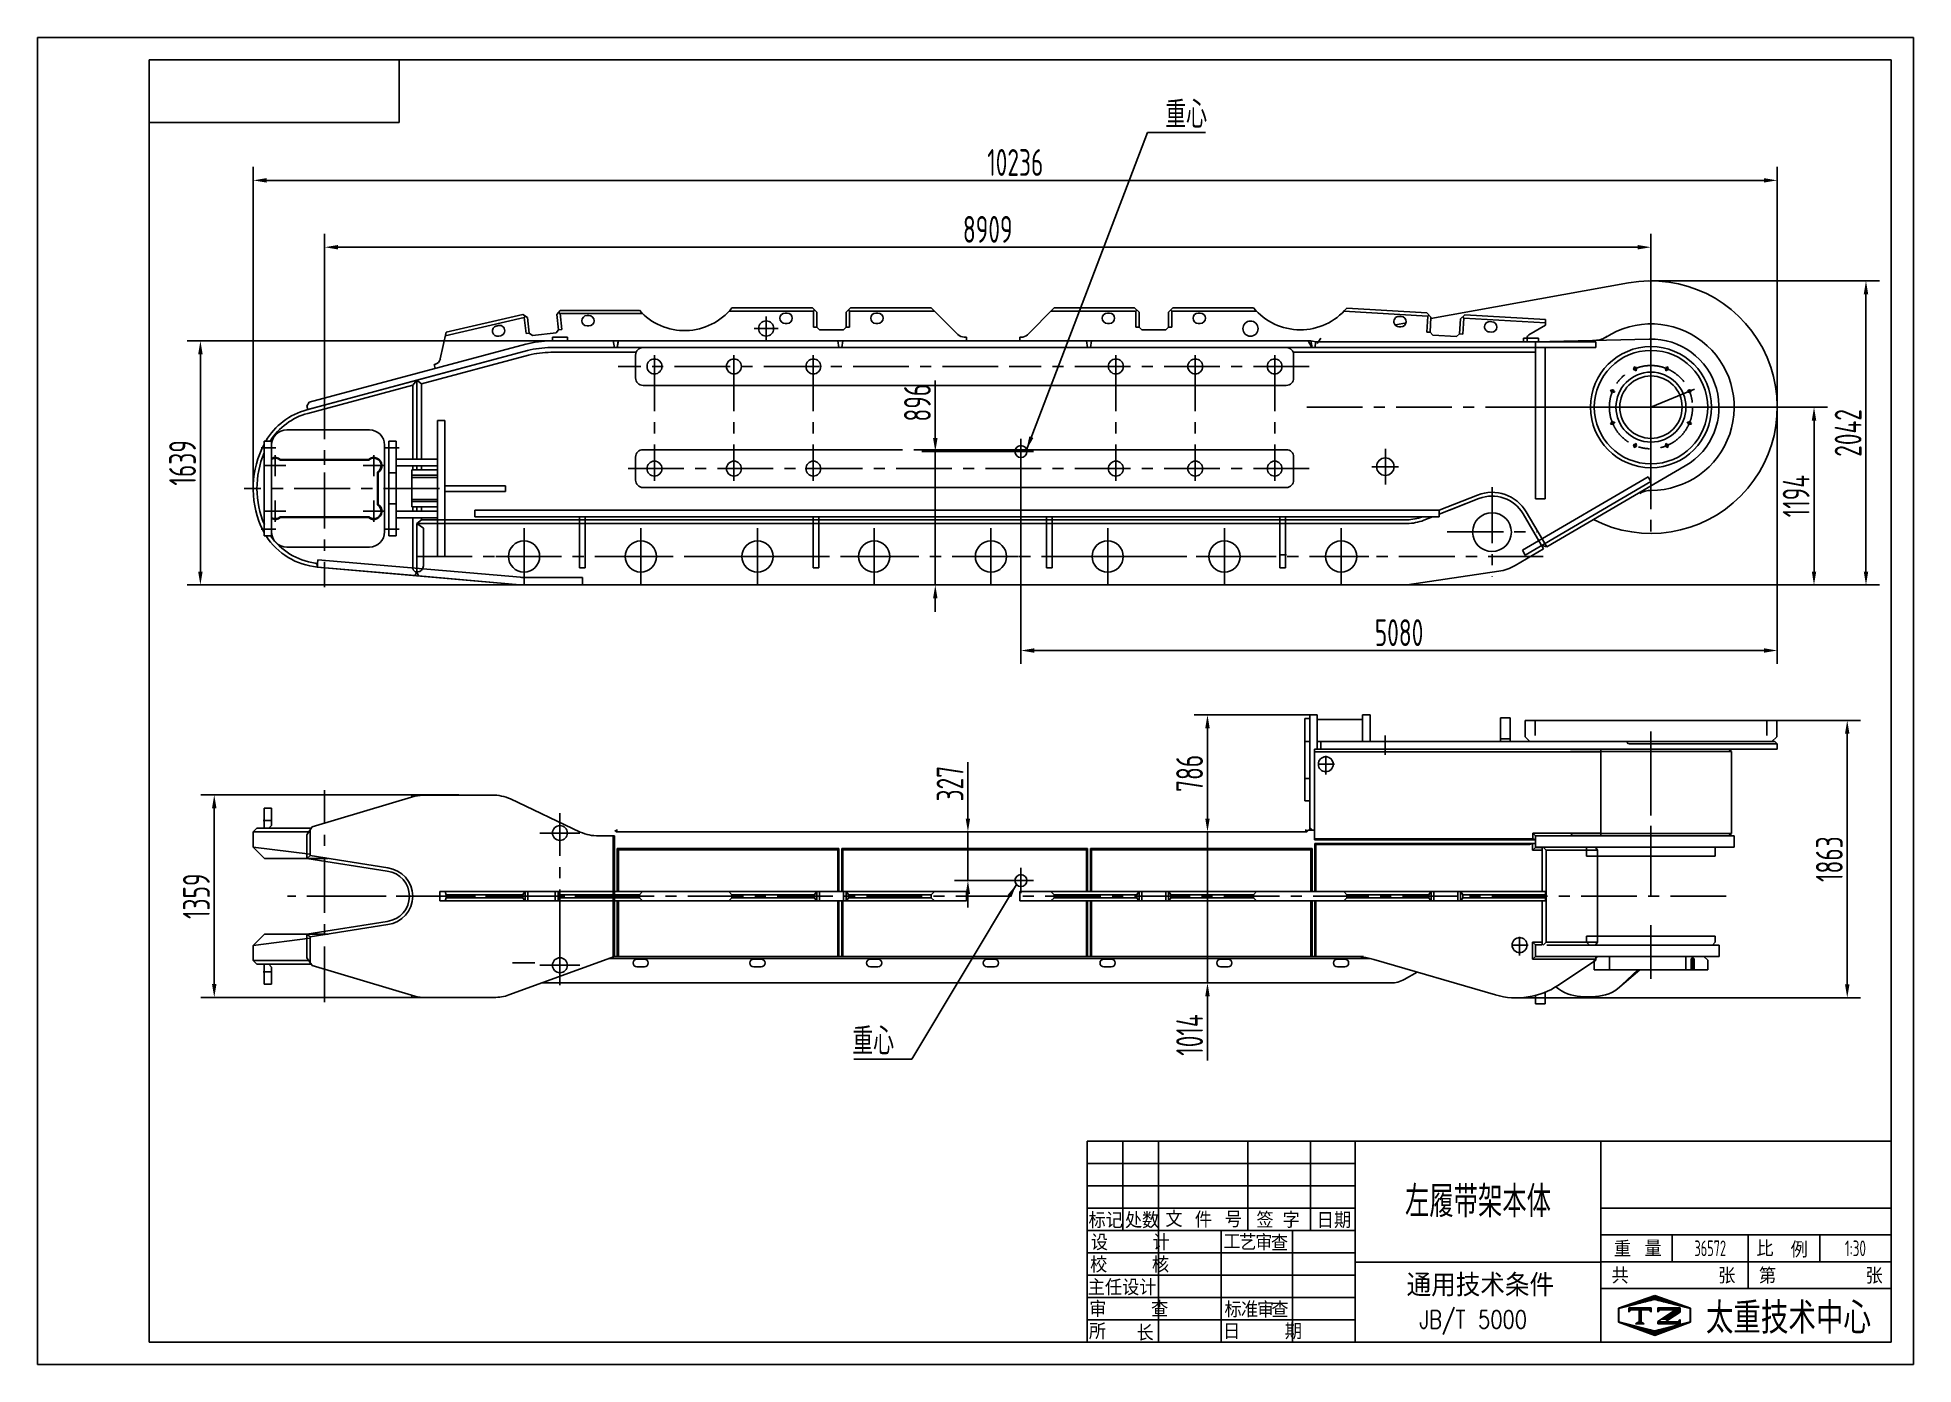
# Model space of a CAD drawing. Header units: millimetres. Extents: x 0 to 12600, y 0 to 8910.
import ezdxf
from ezdxf.enums import TextEntityAlignment as Align

# ---------------------------------------------------------------- set-up
doc = ezdxf.new("R2010")
doc.units = ezdxf.units.MM
doc.header["$LTSCALE"] = 300
doc.linetypes.add('G', pattern=[2, 1.25, -0.25, 0.25, -0.25])
for name, color, linetype in [('01', 7, 'Continuous'), ('02', 1, 'Continuous'), ('05', 4, 'G'), ('08', 1, 'Continuous'), ('11', 3, 'Continuous'), ('THICK', 7, 'Continuous')]:
    doc.layers.add(name, color=color, linetype=linetype)
doc.styles.add('HZLIB', font='TXT', dxfattribs={"width": 0.8, "bigfont": 'hztxt.shx'})
doc.styles.get("Standard").update_dxf_attribs({"font": 'isocp', "width": 0.707, "bigfont": 'intecad.shx'})
doc.dimstyles.new('INTE', dxfattribs={"dimscale": 30, "dimtxt": 6, "dimasz": 3, "dimexe": 3, "dimexo": 0, "dimgap": 1, "dimtad": 1, "dimdec": 0, "dimdsep": 46, "dimtxsty": 'Standard', "dimcen": 0, "dimclrd": 1, "dimclre": 1, "dimclrt": 3, "dimaunit": 1, "dimadec": 0, "dimazin": 0, "dimtfac": 1, "dimtdec": 0, "dimtmove": 0, "dimatfit": 0, "dimfxl": 0, "dimarcsym": 0})

msp = doc.modelspace()

# ---------------------------------------------------------------- texts
at = {"layer": '01', "color": 3, "char_height": 180}
for insert, attachment_point in [((7575, 8302.5), 7), ((5752.8, 2080.3), 9)]:
    msp.add_mtext('重心', dxfattribs=dict(at, insert=insert, attachment_point=attachment_point))
at = {"layer": '11'}
for s, height, width, p, p2 in [('左履带架本体', 210, 0.698187, (9184.9, 989), (10165.1, 989)), ('36572', 105, 0.593088, (11128.8, 727.5), (11341.2, 727.5)), ('1:30', 105, 0.655288, (12139.4, 727.5), (12280.6, 727.5))]:
    msp.add_text(s, height=height, dxfattribs=dict(at, width=width)).set_placement(p, p2, align=Align.FIT)

# ---------------------------------------------------------------- blocks, each defined once
blk = doc.blocks.new('*D195')
at = {"layer": '08', "color": 1, "lineweight": -2}
for p, q in [((1449, 5882), (1449, 8041)), ((1539, 7951), (11595, 7951)), ((11685, 6428), (11685, 8041))]:
    blk.add_line(p, q, dxfattribs=at)
at = {"layer": '08', "color": 1}
for points in [[(1539, 7966), (1539, 7936), (1449, 7951)], [(11595, 7966), (11595, 7936), (11685, 7951)]]:
    blk.add_solid(points, dxfattribs=at)
at = {"layer": 'Defpoints', "color": 0}
for p in [(11685, 7951), (11685, 6428), (1449, 5882)]:
    blk.add_point(p, dxfattribs=at)
at = {"layer": '08', "color": 3, "insert": (6567, 8071), "char_height": 180, "attachment_point": 5}
blk.add_mtext('10236', dxfattribs=at)
blk = doc.blocks.new('*D196')
at = {"layer": '08', "color": 1, "lineweight": -2}
for p, q in [((1928, 6589), (1928, 7592)), ((10837, 7321), (10837, 7592)), ((10747, 7502), (2018, 7502))]:
    blk.add_line(p, q, dxfattribs=at)
at = {"layer": '08', "color": 1}
for points in [[(2018, 7517), (2018, 7487), (1928, 7502)], [(10747, 7517), (10747, 7487), (10837, 7502)]]:
    blk.add_solid(points, dxfattribs=at)
at = {"layer": 'Defpoints', "color": 0}
for p in [(1928, 7502), (10837, 7321), (1928, 6589)]:
    blk.add_point(p, dxfattribs=at)
at = {"layer": '08', "color": 3, "insert": (6382, 7622), "char_height": 180, "attachment_point": 5}
blk.add_mtext('8909', dxfattribs=at)
blk = doc.blocks.new('*D197')
at = {"layer": '08', "color": 1, "lineweight": -2}
for p, q in [((11208, 4325), (12245, 4325)), ((12155, 4235), (12155, 2552)), ((9933, 2462), (12245, 2462))]:
    blk.add_line(p, q, dxfattribs=at)
at = {"layer": '08', "color": 1}
for points in [[(12140, 4235), (12170, 4235), (12155, 4325)], [(12140, 2552), (12170, 2552), (12155, 2462)]]:
    blk.add_solid(points, dxfattribs=at)
at = {"layer": 'Defpoints', "color": 0}
for p in [(11208, 4325), (9933, 2462), (12155, 2462)]:
    blk.add_point(p, dxfattribs=at)
at = {"layer": '08', "color": 3, "insert": (12035, 3393), "char_height": 180, "attachment_point": 5, "rotation": 90}
blk.add_mtext('1863', dxfattribs=at)
blk = doc.blocks.new('*D198')
at = {"layer": '08', "color": 1, "lineweight": -2}
for p, q in [((7858, 3666), (7858, 3756)), ((7596, 3576), (7948, 3576)), ((7858, 3576), (7858, 2562)), ((7757, 2562), (7948, 2562)), ((7858, 2472), (7858, 2042))]:
    blk.add_line(p, q, dxfattribs=at)
at = {"layer": '08', "color": 1}
for points in [[(7843, 3666), (7873, 3666), (7858, 3576)], [(7843, 2472), (7873, 2472), (7858, 2562)]]:
    blk.add_solid(points, dxfattribs=at)
at = {"layer": 'Defpoints', "color": 0}
for p in [(7596, 3576), (7757, 2562), (7858, 2562)]:
    blk.add_point(p, dxfattribs=at)
at = {"layer": '08', "color": 3, "insert": (7738, 2212), "char_height": 180, "attachment_point": 5, "rotation": 90}
blk.add_mtext('1014', dxfattribs=at)
blk = doc.blocks.new('*D199')
at = {"layer": '08', "color": 1, "lineweight": -2}
for p, q in [((8595, 4362), (7768, 4362)), ((7858, 3666), (7858, 4272)), ((8078, 3576), (7768, 3576))]:
    blk.add_line(p, q, dxfattribs=at)
at = {"layer": '08', "color": 1}
for points in [[(7843, 4272), (7873, 4272), (7858, 4362)], [(7843, 3666), (7873, 3666), (7858, 3576)]]:
    blk.add_solid(points, dxfattribs=at)
at = {"layer": 'Defpoints', "color": 0}
for p in [(7858, 4362), (8595, 4362), (8078, 3576)]:
    blk.add_point(p, dxfattribs=at)
at = {"layer": '08', "color": 3, "insert": (7738, 3969), "char_height": 180, "attachment_point": 5, "rotation": 90}
blk.add_mtext('786', dxfattribs=at)
blk = doc.blocks.new('*D200')
at = {"layer": '08', "color": 1, "lineweight": -2}
for p, q in [((2829, 3824), (1097, 3824)), ((1187, 2555), (1187, 3734)), ((2836, 2465), (1097, 2465))]:
    blk.add_line(p, q, dxfattribs=at)
at = {"layer": '08', "color": 1}
for points in [[(1172, 3734), (1202, 3734), (1187, 3824)], [(1172, 2555), (1202, 2555), (1187, 2465)]]:
    blk.add_solid(points, dxfattribs=at)
at = {"layer": 'Defpoints', "color": 0}
for p in [(1187, 3824), (2829, 3824), (2836, 2465)]:
    blk.add_point(p, dxfattribs=at)
at = {"layer": '08', "color": 3, "insert": (1067, 3144), "char_height": 180, "attachment_point": 5, "rotation": 90}
blk.add_mtext('1359', dxfattribs=at)
blk = doc.blocks.new('*D201')
at = {"layer": '08', "color": 1, "lineweight": -2}
for p, q in [((11685, 6428), (11685, 4704)), ((6605, 6045), (6605, 4704)), ((6695, 4794), (11595, 4794))]:
    blk.add_line(p, q, dxfattribs=at)
at = {"layer": '08', "color": 1}
for points in [[(6695, 4809), (6695, 4779), (6605, 4794)], [(11595, 4809), (11595, 4779), (11685, 4794)]]:
    blk.add_solid(points, dxfattribs=at)
at = {"layer": 'Defpoints', "color": 0}
for p in [(11685, 6428), (6605, 6045), (11685, 4794)]:
    blk.add_point(p, dxfattribs=at)
at = {"layer": '08', "color": 3, "insert": (9145, 4914), "char_height": 180, "attachment_point": 5}
blk.add_mtext('5080', dxfattribs=at)
blk = doc.blocks.new('*D202')
at = {"layer": '08', "color": 1, "lineweight": -2}
for p, q in [((6030, 6220), (6030, 6606)), ((6520, 6130), (5940, 6130)), ((6030, 5234), (6030, 6130)), ((6235, 5234), (5940, 5234)), ((6030, 5144), (6030, 5054))]:
    blk.add_line(p, q, dxfattribs=at)
at = {"layer": '08', "color": 1}
for points in [[(6015, 6220), (6045, 6220), (6030, 6130)], [(6015, 5144), (6045, 5144), (6030, 5234)]]:
    blk.add_solid(points, dxfattribs=at)
at = {"layer": 'Defpoints', "color": 0}
for p in [(6520, 6130), (6030, 5234), (6235, 5234)]:
    blk.add_point(p, dxfattribs=at)
at = {"layer": '08', "color": 3, "insert": (5910, 6458), "char_height": 180, "attachment_point": 5, "rotation": 90}
blk.add_mtext('896', dxfattribs=at)
blk = doc.blocks.new('*D203')
at = {"layer": '08', "color": 1, "lineweight": -2}
for p, q in [((6249, 3666), (6249, 4045)), ((6520, 3576), (6159, 3576)), ((6249, 3249), (6249, 3576)), ((6520, 3249), (6159, 3249)), ((6249, 3159), (6249, 3069))]:
    blk.add_line(p, q, dxfattribs=at)
at = {"layer": '08', "color": 1}
for points in [[(6234, 3666), (6264, 3666), (6249, 3576)], [(6234, 3159), (6264, 3159), (6249, 3249)]]:
    blk.add_solid(points, dxfattribs=at)
at = {"layer": 'Defpoints', "color": 0}
for p in [(6249, 3576), (6520, 3576), (6520, 3249)]:
    blk.add_point(p, dxfattribs=at)
at = {"layer": '08', "color": 3, "insert": (6129, 3900), "char_height": 180, "attachment_point": 5, "rotation": 90}
blk.add_mtext('327', dxfattribs=at)
blk = doc.blocks.new('*D204')
at = {"layer": '08', "color": 1, "lineweight": -2}
for p, q in [((3682, 6873), (1004, 6873)), ((1094, 5324), (1094, 6783)), ((3570, 5234), (1004, 5234))]:
    blk.add_line(p, q, dxfattribs=at)
at = {"layer": '08', "color": 1}
for points in [[(1079, 6783), (1109, 6783), (1094, 6873)], [(1079, 5324), (1109, 5324), (1094, 5234)]]:
    blk.add_solid(points, dxfattribs=at)
at = {"layer": 'Defpoints', "color": 0}
for p in [(1094, 6873), (3682, 6873), (3570, 5234)]:
    blk.add_point(p, dxfattribs=at)
at = {"layer": '08', "color": 3, "insert": (974, 6054), "char_height": 180, "attachment_point": 5, "rotation": 90}
blk.add_mtext('1639', dxfattribs=at)
blk = doc.blocks.new('*D205')
at = {"layer": '08', "color": 1, "lineweight": -2}
for p, q in [((11730, 6428), (12022, 6428)), ((11932, 6338), (11932, 5324)), ((9089, 5234), (12022, 5234))]:
    blk.add_line(p, q, dxfattribs=at)
at = {"layer": '08', "color": 1}
for points in [[(11917, 6338), (11947, 6338), (11932, 6428)], [(11917, 5324), (11947, 5324), (11932, 5234)]]:
    blk.add_solid(points, dxfattribs=at)
at = {"layer": 'Defpoints', "color": 0}
for p in [(11730, 6428), (9089, 5234), (11932, 5234)]:
    blk.add_point(p, dxfattribs=at)
at = {"layer": '08', "color": 3, "insert": (11812, 5831), "char_height": 180, "attachment_point": 5, "rotation": 90}
blk.add_mtext('1194', dxfattribs=at)
blk = doc.blocks.new('*D206')
at = {"layer": '08', "color": 1, "lineweight": -2}
for p, q in [((10837, 7276), (12371, 7276)), ((12281, 5324), (12281, 7186)), ((9868, 5234), (12371, 5234))]:
    blk.add_line(p, q, dxfattribs=at)
at = {"layer": '08', "color": 1}
for points in [[(12266, 7186), (12296, 7186), (12281, 7276)], [(12266, 5324), (12296, 5324), (12281, 5234)]]:
    blk.add_solid(points, dxfattribs=at)
at = {"layer": 'Defpoints', "color": 0}
for p in [(10837, 7276), (12281, 7276), (9868, 5234)]:
    blk.add_point(p, dxfattribs=at)
at = {"layer": '08', "color": 3, "insert": (12161, 6255), "char_height": 180, "attachment_point": 5, "rotation": 90}
blk.add_mtext('2042', dxfattribs=at)
blk = doc.blocks.new('*X211')
at = {"color": 0}
for p, q in [((127.06, 4.8), (132.06, 4.8)), ((127.06, 4.5), (132.06, 4.5)), ((131.84, 5.1), (132.06, 5.1))]:
    blk.add_line(p, q, dxfattribs=at)
blk = doc.blocks.new('*X210')
at = {"color": 0}
for p, q in [((127.06, 7.8), (132.06, 7.8)), ((127.06, 7.5), (132.06, 7.5)), ((127.06, 7.2), (127.32, 7.2)), ((127.84, 5.4), (129.64, 5.4)), ((128.3, 5.7), (130.1, 5.7)), ((128.77, 6), (130.57, 6)), ((129.23, 6.3), (131.04, 6.3)), ((129.7, 6.6), (131.51, 6.6)), ((130.16, 6.9), (131.98, 6.9)), ((130.62, 7.2), (132.06, 7.2))]:
    blk.add_line(p, q, dxfattribs=at)
blk = doc.blocks.new('*X207')
at = {"color": 0}
for p, q in [((119.8, 8.4), (120.72, 8.4)), ((120.66, 8.7), (121.92, 8.7)), ((121.52, 9), (123.12, 9)), ((122.38, 9.3), (124.32, 9.3)), ((123.24, 9.6), (125.52, 9.6)), ((124.1, 9.9), (128.52, 9.9)), ((124.97, 10.2), (127.67, 10.2)), ((125.83, 10.5), (126.82, 10.5)), ((127.02, 9.6), (129.37, 9.6)), ((128.22, 9.3), (130.22, 9.3)), ((129.42, 9), (131.07, 9)), ((130.62, 8.7), (131.92, 8.7)), ((131.82, 8.4), (132.77, 8.4)), ((118.22, 7.8), (118.32, 7.8)), ((118.22, 7.5), (118.27, 7.5)), ((118.22, 7.2), (118.27, 7.2)), ((118.22, 6.9), (118.27, 6.9)), ((118.22, 6.6), (118.27, 6.6)), ((118.22, 6.3), (118.27, 6.3)), ((118.22, 6), (118.27, 6)), ((118.22, 5.7), (118.27, 5.7)), ((118.22, 5.4), (118.27, 5.4)), ((118.22, 5.1), (118.27, 5.1)), ((118.22, 4.8), (118.27, 4.8)), ((118.79, 4.5), (119.42, 4.5)), ((118.94, 8.1), (119.52, 8.1)), ((119.61, 4.2), (120.62, 4.2)), ((131.92, 4.2), (132.95, 4.2)), ((133.02, 8.1), (133.62, 8.1)), ((133.12, 4.5), (133.76, 4.5)), ((134.22, 7.8), (134.32, 7.8)), ((134.27, 7.5), (134.32, 7.5)), ((134.27, 7.2), (134.32, 7.2)), ((134.27, 6.9), (134.32, 6.9)), ((134.27, 6.6), (134.32, 6.6)), ((134.27, 6.3), (134.32, 6.3)), ((134.27, 6), (134.32, 6)), ((134.27, 5.7), (134.32, 5.7)), ((134.27, 5.4), (134.32, 5.4)), ((134.27, 5.1), (134.32, 5.1)), ((134.27, 4.8), (134.32, 4.8)), ((120.43, 3.9), (121.82, 3.9)), ((121.26, 3.6), (123.02, 3.6)), ((122.08, 3.3), (124.22, 3.3)), ((122.91, 3), (125.42, 3)), ((123.73, 2.7), (128.89, 2.7)), ((124.55, 2.4), (128.07, 2.4)), ((125.38, 2.1), (127.26, 2.1)), ((126.2, 1.8), (126.45, 1.8)), ((127.12, 3), (129.7, 3)), ((128.32, 3.3), (130.51, 3.3)), ((129.52, 3.6), (131.32, 3.6)), ((130.72, 3.9), (132.14, 3.9))]:
    blk.add_line(p, q, dxfattribs=at)
blk = doc.blocks.new('*X208')
at = {"color": 0}
for p, q in [((120.53, 7.8), (125.53, 7.8)), ((120.53, 7.5), (125.53, 7.5)), ((120.53, 7.2), (120.79, 7.2)), ((125.27, 7.2), (125.53, 7.2))]:
    blk.add_line(p, q, dxfattribs=at)
blk = doc.blocks.new('*X209')
at = {"color": 0}
for p, q in [((122.34, 4.5), (123.72, 4.5)), ((122.82, 4.8), (123.24, 4.8))]:
    blk.add_line(p, q, dxfattribs=at)
blk = doc.blocks.new('*U212', base_point=(226.71, 64.63))
at = {"layer": 'THICK'}
for p, q in [((46.71, 109.63), (226.71, 109.63)), ((46.71, 109.63), (46.71, 64.63)), ((54.7, 109.6), (54.7, 109.63)), ((54.71, 89.63), (54.71, 109.63)), ((62.71, 64.63), (62.71, 109.63)), ((82.71, 89.63), (82.71, 109.63)), ((96.71, 89.63), (96.71, 109.63)), ((106.71, 64.63), (106.71, 109.63)), ((161.71, 64.63), (161.71, 109.63)), ((226.71, 64.63), (226.71, 109.63)), ((46.71, 94.63), (106.71, 94.63)), ((161.71, 94.63), (226.71, 94.63)), ((46.71, 89.63), (106.71, 89.63)), ((76.71, 64.63), (76.71, 89.63)), ((92.71, 64.63), (92.71, 89.63)), ((161.71, 88.63), (226.71, 88.63)), ((177.71, 82.63), (177.71, 88.63)), ((194.71, 76.63), (194.71, 88.63)), ((210.71, 82.63), (210.71, 88.63)), ((106.71, 82.56), (161.71, 82.56)), ((161.71, 82.63), (226.71, 82.63)), ((161.71, 76.63), (226.71, 76.63)), ((46.71, 64.63), (226.71, 64.63))]:
    blk.add_line(p, q, dxfattribs=at)
at = {"layer": 'THICK', "color": 3}
for p, q in [((46.71, 104.63), (106.71, 104.63)), ((46.71, 99.63), (106.71, 99.63)), ((46.71, 84.63), (106.71, 84.63)), ((46.71, 79.63), (106.71, 79.63)), ((46.71, 74.63), (106.71, 74.63)), ((165.67, 72.23), (173.77, 75.05)), ((165.67, 69.09), (165.67, 72.23)), ((165.72, 72.17), (173.72, 74.17)), ((165.72, 69.17), (165.72, 72.17)), ((167.98, 72.33), (172.98, 72.33)), ((167.98, 71.33), (167.98, 72.33)), ((168.48, 71.83), (167.98, 71.33)), ((172.48, 71.83), (168.48, 71.83)), ((170.26, 71.83), (170.26, 69.09)), ((170.48, 71.83), (170.48, 69.09)), ((170.73, 71.83), (170.73, 69.09)), ((172.98, 71.33), (172.48, 71.83)), ((172.98, 72.33), (172.98, 71.33)), ((173.72, 74.17), (181.72, 72.17)), ((173.77, 75.05), (181.77, 72.23)), ((174.51, 72.33), (179.51, 72.33)), ((174.51, 72.33), (174.51, 71.33)), ((178.45, 71.83), (174.51, 69.28)), ((174.51, 71.33), (175.01, 71.83)), ((175.01, 71.83), (178.45, 71.83)), ((179.51, 72.33), (179.51, 71.33)), ((181.72, 72.17), (181.72, 69.17)), ((181.77, 72.23), (181.77, 69.09)), ((46.71, 69.63), (106.71, 69.63)), ((173.77, 66.14), (165.67, 69.09)), ((173.72, 67.17), (165.72, 69.17)), ((170.48, 69.32), (169.51, 68.71)), ((169.51, 68.71), (170.48, 68.71)), ((170.48, 69.32), (171.45, 68.71)), ((171.45, 68.71), (170.48, 68.71)), ((181.72, 69.17), (173.72, 67.17)), ((181.77, 69.09), (173.77, 66.14)), ((174.51, 69.28), (174.51, 68.71)), ((174.51, 68.71), (179.51, 68.71)), ((176.95, 69.7), (176.18, 69.21)), ((179.01, 69.21), (176.18, 69.21)), ((179.51, 71.33), (176.95, 69.7)), ((179.51, 69.71), (179.01, 69.21)), ((179.51, 68.71), (179.51, 69.71))]:
    blk.add_line(p, q, dxfattribs=at)
for name in ['*X207', '*X208', '*X210', '*X209', '*X211']:
    blk.add_blockref(name, (47.45, 64.38), dxfattribs=at)
for s, height, p in [('标记', 3.5, (50.86, 92.06)), ('处数', 3.5, (59.02, 92.06)), ('文', 3.5, (66.15, 92.32)), ('件', 3.5, (72.73, 92.19)), ('号', 3.5, (79.44, 92.19)), ('日期', 3.5, (101.96, 92.04)), ('工', 3.5, (79.13, 87.12)), ('艺', 3.5, (82.67, 87.12)), ('审', 3.5, (86.29, 87.12)), ('查', 3.5, (89.77, 86.98)), ('通用技术条件', 5, (134.74, 77.62)), ('共          张', 3.5, (177.98, 79.64)), ('第          张', 3.5, (210.97, 79.64)), ('标', 3.5, (79.38, 72.08)), ('准', 3.5, (83.05, 72.08)), ('审', 3.5, (86.67, 72.08)), ('查', 3.5, (89.87, 72.08)), ('所', 3.5, (49.01, 67.16)), ('长', 3.5, (59.69, 66.83))]:
    blk.add_text(s, height=height, dxfattribs=at).set_placement(p, align=Align.MIDDLE)
for s, p in [('签 字', (84.6, 90.19)), ('设     计', (47.52, 85.19)), ('校     核', (47.35, 80.21)), ('重', (164.64, 83.71)), ('量', (171.48, 83.84)), ('比', (196.54, 83.8)), ('例', (204.2, 83.57)), ('主任设计', (46.84, 75.12)), ('审     查', (47.17, 70.26)), ('日     期', (77.11, 65.28))]:
    blk.add_text(s, height=3.5, dxfattribs=at).set_placement(p)
at = {"layer": 'THICK', "color": 3, "style": 'HZLIB', "width": 0.8}
blk.add_text('JB/T 5000', height=4, dxfattribs=at).set_placement((121.08, 67.68))
at = {"layer": 'THICK', "color": 3, "width": 0.8}
blk.add_text('太重技术中心', height=7, dxfattribs=at).set_placement((185.23, 66.52))
blk = doc.blocks.new('*U213', base_point=(251.96, 168.31))
at = {"layer": '01'}
for p, q in [((251.96, 168.31), (251.96, 182.31)), ((195.96, 168.31), (251.96, 168.31))]:
    blk.add_line(p, q, dxfattribs=at)
blk = doc.blocks.new('*U214')
at = {"layer": '01'}
for points in [[(415, 292), (25, 292)], [(25, 292), (25, 5)], [(415, 5), (415, 292)], [(25, 5), (415, 5)]]:
    blk.add_lwpolyline(points, dxfattribs=at)
at = {"layer": '02'}
for points in [[(420, 297), (0, 297)], [(0, 297), (0, 0)], [(420, 0), (420, 297)], [(0, 0), (420, 0)]]:
    blk.add_lwpolyline(points, dxfattribs=at)

# ---------------------------------------------------------------- dimensions: what is measured, and where the dimension line sits
at = {"layer": '08'}
for base, p1, p2, picture, middle in [((11684.8, 7951.3), (1448.8, 5882.2), (11684.8, 6428.2), '*D195', (6566.8, 8071.3)), ((1927.6, 7502.1), (10836.8, 7321.2), (1927.6, 6588.8), '*D196', (6382.2, 7622.1)), ((11684.8, 4793.8), (6604.8, 6045.2), (11684.8, 6428.2), '*D201', (9144.8, 4913.8))]:
    dim = msp.add_linear_dim(base=base, p1=p1, p2=p2, dimstyle='INTE', dxfattribs=at)
    dim.commit()
    dim.dimension.update_dxf_attribs({"geometry": picture, "text_midpoint": middle})
for base, p1, p2, picture, middle in [((12281.5, 7276.2), (9867.8, 5234.2), (10836.8, 7276.2), '*D206', (12161.4, 6255.2)), ((1093.6, 6873.2), (3570.3, 5234.2), (3681.7, 6873.2), '*D204', (973.6, 6053.7)), ((11931.6, 5234.2), (11729.8, 6428.2), (9089.4, 5234.2), '*D205', (11811.6, 5831.2)), ((7858.5, 4361.6), (8078.3, 3575.9), (8594.8, 4361.6), '*D199', (7738.5, 3968.7)), ((12155.3, 2461.6), (11207.5, 4325), (9933.4, 2461.6), '*D197', (12035.3, 3393.3)), ((1186.8, 3823.6), (2836, 2464.6), (2829.5, 3823.6), '*D200', (1066.8, 3144.1))]:
    dim = msp.add_linear_dim(base=base, p1=p1, p2=p2, angle=90, dimstyle='INTE', dxfattribs=at)
    dim.commit()
    dim.dimension.update_dxf_attribs({"geometry": picture, "text_midpoint": middle})
for base, p1, p2, picture, middle in [((6030.1, 5234.2), (6519.8, 6130.2), (6234.8, 5234.2), '*D202', (6030.1, 6458.1)), ((6248.6, 3575.9), (6519.8, 3249.1), (6519.8, 3575.9), '*D203', (6248.6, 3900.4)), ((7858.5, 2561.6), (7596.4, 3575.9), (7757, 2561.6), '*D198', (7858.5, 2211.6))]:
    dim = msp.add_linear_dim(base=base, p1=p1, p2=p2, angle=90, dimstyle='INTE', dxfattribs=at)
    dim.commit()
    dim.dimension.update_dxf_attribs({"geometry": picture, "text_midpoint": middle, "dimtype": 160})

# ---------------------------------------------------------------- linework, layer by layer
for p, q in [((9358.9, 7024.4), (10686.9, 7262.9)), ((1814.8, 6412.2), (3291.1, 6807.5)), ((1824.4, 6461.4), (3279.4, 6850.9)), ((2546.8, 6608.7), (3290.2, 6807.5)), ((2546.8, 6608.2), (3289.9, 6807.4)), ((10061.8, 6828.2), (3447.8, 6828.2)), ((8864.8, 6828.2), (3447.8, 6828.2)), ((3866.9, 6873.2), (3448.8, 6873.2)), ((3874.8, 6828.2), (3448.8, 6828.2)), ((3866.9, 6873.2), (3874.8, 6828.2)), ((3900.8, 6873.2), (3892.8, 6828.2)), ((3893.8, 6828.2), (3901.8, 6873.2)), ((5382.8, 6828.2), (3893.8, 6828.2)), ((8533.8, 6873.2), (3900.8, 6873.2)), ((5374.9, 6873.2), (3901.8, 6873.2)), ((5382.8, 6828.2), (5374.9, 6873.2)), ((5401.8, 6828.2), (5409.8, 6873.2)), ((7052.8, 6828.2), (5401.8, 6828.2)), ((7044.9, 6873.2), (5409.8, 6873.2)), ((7052.8, 6828.2), (7044.9, 6873.2)), ((7071.8, 6828.2), (7079.8, 6873.2)), ((8560.8, 6828.2), (7071.8, 6828.2)), ((8552.9, 6873.2), (7079.8, 6873.2)), ((8533.8, 6873.2), (8559.8, 6828.2)), ((8560.8, 6828.2), (8552.9, 6873.2)), ((8579.8, 6828.2), (10465.8, 6828.2)), ((8579.9, 6828.2), (8586.5, 6866.2)), ((8586.5, 6866.2), (10465.8, 6866.2)), ((10061.8, 5812.2), (10061.8, 6828.2)), ((10125.8, 6828.2), (10061.8, 6828.2)), ((10125.8, 5812.2), (10125.8, 6828.2)), ((10465.8, 6828.2), (10465.8, 6866.2)), ((2578.8, 6583.7), (3298.2, 6776.5)), ((4020.2, 6796.2), (3447.8, 6796.2)), ((10061.8, 6796.2), (8433.5, 6796.2)), ((2546.8, 6608.2), (1808.9, 6410.5)), ((2521.8, 6575.6), (1815.4, 6386.4)), ((2546.8, 6608.2), (2521.8, 6575.6)), ((2521.8, 6575.6), (2521.8, 6079.7)), ((2578.8, 6583.7), (2546.8, 6608.2)), ((4066.8, 6574.2), (8386.8, 6574.2)), ((1824.4, 6461.4), (1808.9, 6434.4)), ((1808.9, 6434.4), (1814.8, 6412.2)), ((2686.6, 5425.2), (2686.6, 6338.2)), ((2736.6, 6338.2), (2686.6, 6338.2)), ((2736.6, 5425.2), (2736.6, 6338.2)), ((1522.1, 6199.7), (1522.1, 5564.7)), ((1572.1, 6199.7), (1522.1, 6199.7)), ((1572.1, 6199.7), (1572.1, 5564.7)), ((2359.8, 6199.7), (2359.8, 5564.7)), ((2359.8, 6199.7), (2409.8, 6199.7)), ((2409.8, 6199.7), (2409.8, 5564.7)), ((1572.1, 5991.9), (1572.1, 5772.5)), ((1572.1, 5991.9), (1572.1, 5772.5)), ((2283.1, 5991.9), (2283.1, 5772.5)), ((2288.1, 5989.1), (2288.1, 5775.3)), ((2521.8, 6034.7), (2521.8, 6006.2)), ((10137.4, 5489.8), (11067.5, 6033.7)), ((4066.8, 5888.5), (8386.8, 5888.5)), ((10125.8, 5812.2), (10061.8, 5812.2)), ((2521.8, 5758.2), (2521.8, 5729.7)), ((2521.8, 5684.7), (2521.8, 5346.2)), ((2578.8, 5672.2), (2546.8, 5647.2)), ((9198.8, 5672.2), (2578.8, 5672.2)), ((9414.3, 5736.2), (2937.3, 5736.2)), ((2937.3, 5736.2), (2937.3, 5691.2)), ((9414.3, 5691.2), (2937.3, 5691.2)), ((9414.3, 5736.2), (9414.3, 5691.2)), ((1522.1, 5564.7), (1572.1, 5564.7)), ((2409.8, 5564.7), (2359.8, 5564.7)), ((9198.8, 5647.2), (2546.8, 5647.2)), ((2736.6, 5425.2), (2686.6, 5425.2)), ((10137.4, 5489.8), (10103.2, 5498.8)), ((10137.4, 5489.8), (10103.2, 5498.8)), ((1882.2, 5404), (1877.8, 5354.2)), ((1877.8, 5354.2), (3240, 5235.6)), ((1881.3, 5359.9), (1880.9, 5354.5)), ((2536.8, 5297.1), (1880.9, 5354.5)), ((1882.2, 5404), (3244.4, 5285.4)), ((2546.8, 5321.2), (2536.8, 5297.1)), ((3659.8, 5284.2), (3270.8, 5284.2)), ((3659.8, 5234.2), (3270.9, 5234.2)), ((3659.8, 5284.2), (3659.8, 5234.2)), ((8544.8, 3587.6), (8544.8, 4361.6)), ((8544.8, 4361.6), (8594.8, 4361.6)), ((8594.8, 4132.6), (8594.8, 4361.6)), ((8899.8, 4331.6), (8594.8, 4331.6)), ((8899.8, 4357.6), (8899.8, 4361.6)), ((8899.8, 4182.6), (8899.8, 4360.6)), ((8899.8, 4182.6), (8899.8, 4334.6)), ((8949.8, 4361.6), (8949.8, 4182.6)), ((9826.8, 4182.6), (9826.8, 4341.6)), ((9890.8, 4341.6), (9826.8, 4341.6)), ((9890.8, 4182.6), (9890.8, 4341.6)), ((9992.3, 4325), (11681.3, 4325)), ((9992.3, 4325), (9992.3, 4214.6)), ((11681.3, 4325), (11681.3, 4214.6)), ((11668.8, 4182.6), (8594.8, 4182.6)), ((8594.8, 4182.6), (8594.8, 4132.6)), ((8619.8, 4182.6), (8619.8, 4132.6)), ((9826.8, 4201.6), (9890.8, 4201.6)), ((9890.8, 4182.6), (9826.8, 4182.6)), ((9992.3, 4214.6), (10024.3, 4182.6)), ((10024.3, 4182.6), (11649.3, 4182.6)), ((10677.8, 4182.6), (10677.8, 4178.6)), ((11684.8, 4166.6), (10689.8, 4166.6)), ((11681.3, 4214.6), (11649.3, 4182.6)), ((11684.8, 4166.6), (11668.8, 4182.6)), ((11684.8, 4166.6), (11684.8, 4132.6)), ((11684.8, 4132.6), (8594.8, 4132.6)), ((10296.8, 4115.1), (11376.8, 4115.1)), ((10312.8, 4131.1), (11360.8, 4131.1)), ((11376.8, 4115.1), (11360.8, 4131.1)), ((11376.8, 3566.1), (11376.8, 4115.1)), ((1843.9, 3609.6), (2533.3, 3814.9)), ((2605.4, 3823.6), (3053.6, 3823.6)), ((3645.8, 3575.2), (3177, 3797.5)), ((1522.1, 3601.1), (1522.1, 3734.6)), ((1572.1, 3734.6), (1522.1, 3734.6)), ((1572.1, 3620.1), (1572.1, 3734.6)), ((1448.8, 3576.1), (1448.8, 3474.1)), ((1553.1, 3601.1), (1522.1, 3601.1)), ((1553.1, 3601.1), (1572.1, 3620.1)), ((1843.9, 3609.6), (1808.9, 3557.1)), ((1808.9, 3557.1), (1808.9, 3398.1)), ((1830.9, 3590.1), (1830.9, 3417.5)), ((3874.8, 3549.1), (3769.3, 3549.1)), ((3866.9, 3549.1), (3866.9, 2736.3)), ((3874.8, 3549.1), (3874.8, 2739.1)), ((10213.8, 3548.6), (11360.8, 3548.6)), ((10296.8, 3566.1), (11376.8, 3566.1)), ((10312.8, 3550.1), (10296.8, 3566.1)), ((11360.8, 3550.1), (11376.8, 3566.1)), ((11395.8, 3548.6), (11395.8, 3472.6)), ((1448.8, 3474.1), (1830.9, 3426.7)), ((1448.8, 3474.1), (1524.8, 3398.1)), ((1830.9, 3417.5), (1808.9, 3398.1)), ((1830.9, 3417.5), (2352.2, 3334.6)), ((3893.8, 3463.6), (3893.8, 3176.1)), ((5382.8, 3463.6), (3893.8, 3463.6)), ((3901.8, 3455.7), (3893.8, 3463.6)), ((5374.9, 3455.7), (3901.8, 3455.7)), ((3901.8, 3176.1), (3901.8, 3455.7)), ((5374.9, 3455.7), (5382.8, 3463.6)), ((5374.9, 3176.1), (5374.9, 3455.7)), ((5382.8, 3176.1), (5382.8, 3463.6)), ((5401.8, 3463.6), (5401.8, 3176.1)), ((7052.8, 3463.6), (5401.8, 3463.6)), ((5409.8, 3455.7), (5401.8, 3463.6)), ((7044.9, 3455.7), (5409.8, 3455.7)), ((5409.8, 3176.1), (5409.8, 3455.7)), ((7044.9, 3455.7), (7052.8, 3463.6)), ((7044.9, 3176.1), (7044.9, 3455.7)), ((7052.8, 3176.1), (7052.8, 3463.6)), ((7071.8, 3463.6), (7071.8, 3176.1)), ((8560.8, 3463.6), (7071.8, 3463.6)), ((7079.8, 3455.7), (7071.8, 3463.6)), ((8552.9, 3455.7), (7079.8, 3455.7)), ((7079.8, 3176.1), (7079.8, 3455.7)), ((8552.9, 3455.7), (8560.8, 3463.6)), ((8552.9, 3176.1), (8552.9, 3455.7)), ((8560.8, 3176.1), (8560.8, 3463.6)), ((8579.8, 3498.6), (10060.8, 3498.6)), ((8579.8, 3498.6), (8579.8, 3176.1)), ((8586.5, 3491.9), (8579.8, 3498.6)), ((8586.5, 3491.9), (10020.8, 3491.9)), ((8586.5, 3176.1), (8586.5, 3491.9)), ((10020.8, 3491.9), (10041.8, 3498.6)), ((10041.8, 3452.6), (10041.8, 3498.6)), ((10060.8, 3471.6), (10041.8, 3452.6)), ((10041.8, 3452.6), (10106.8, 3452.6)), ((10060.8, 3471.6), (10060.8, 3498.6)), ((10106.8, 3471.6), (10060.8, 3471.6)), ((10106.8, 3471.6), (10106.8, 3176.1)), ((10404.8, 3472.6), (11268.8, 3472.6)), ((10404.8, 3412.1), (10404.8, 3472.6)), ((11268.8, 3412.1), (10404.8, 3412.1)), ((11268.8, 3412.1), (11268.8, 3472.6)), ((1524.8, 3398.1), (1952.7, 3398.1)), ((1808.9, 3398.1), (2349.4, 3312.7)), ((3893.8, 3112.1), (3893.8, 2739.6)), ((3901.8, 2739.6), (3901.8, 3112.1)), ((5374.9, 2739.6), (5374.9, 3112.1)), ((5382.8, 2739.6), (5382.8, 3112.1)), ((5401.8, 3112.1), (5401.8, 2739.6)), ((5409.8, 2739.6), (5409.8, 3112.1)), ((7044.9, 2739.6), (7044.9, 3112.1)), ((7052.8, 2739.6), (7052.8, 3112.1)), ((7071.8, 3112.1), (7071.8, 2739.6)), ((7079.8, 2739.6), (7079.8, 3112.1)), ((8552.9, 2739.6), (8552.9, 3112.1)), ((8560.8, 2739.6), (8560.8, 3112.1)), ((8579.8, 3112.1), (8579.8, 2739.6)), ((8586.5, 2739.6), (8586.5, 3112.1)), ((10106.8, 3112.1), (10106.8, 2817.6)), ((1808.9, 2890.1), (2349.4, 2975.4)), ((1830.9, 2870.7), (2352.2, 2953.6)), ((1448.8, 2814.1), (1524.8, 2890.1)), ((1448.8, 2814.1), (1830.9, 2861.5)), ((1448.8, 2712.1), (1448.8, 2814.1)), ((1524.8, 2890.1), (1952.7, 2890.1)), ((1808.9, 2731.1), (1808.9, 2890.1)), ((1830.9, 2870.7), (1808.9, 2890.1)), ((1830.9, 2698.1), (1830.9, 2870.7)), ((10106.8, 2836.6), (10041.8, 2836.6)), ((10041.8, 2836.6), (10041.8, 2720.6)), ((10060.8, 2817.6), (10041.8, 2836.6)), ((10106.8, 2817.6), (10060.8, 2817.6)), ((10060.8, 2817.6), (10060.8, 2739.6)), ((11268.8, 2876.1), (10404.8, 2876.1)), ((10404.8, 2876.1), (10404.8, 2834.6)), ((10404.8, 2834.6), (10423.8, 2815.6)), ((10423.8, 2815.6), (11249.8, 2815.6)), ((11268.8, 2834.6), (11249.8, 2815.6)), ((11268.8, 2876.1), (11268.8, 2834.6)), ((11293.8, 2815.6), (11293.8, 2739.6)), ((1522.1, 2687.1), (1522.1, 2553.6)), ((1553.1, 2687.1), (1522.1, 2687.1)), ((1553.1, 2687.1), (1572.1, 2668.1)), ((1572.1, 2668.1), (1572.1, 2553.6)), ((1843.9, 2678.6), (1808.9, 2731.1)), ((1843.9, 2678.6), (2533.3, 2473.2)), ((3166.7, 2481.5), (3874.8, 2739.1)), ((3840.5, 2726.6), (8950.3, 2726.6)), ((3893.8, 2739.6), (5382.8, 2739.6)), ((4026.3, 2722.1), (4076.3, 2722.1)), ((4026.3, 2670.1), (4076.3, 2670.1)), ((4810.3, 2722.1), (4860.3, 2722.1)), ((4810.3, 2670.1), (4860.3, 2670.1)), ((5401.8, 2739.6), (7052.8, 2739.6)), ((5594.3, 2722.1), (5644.3, 2722.1)), ((5594.3, 2670.1), (5644.3, 2670.1)), ((5594.3, 2670.1), (5644.3, 2670.1)), ((6378.3, 2722.1), (6428.3, 2722.1)), ((6378.3, 2670.1), (6428.3, 2670.1)), ((7071.8, 2739.6), (8560.8, 2739.6)), ((7162.3, 2722.1), (7212.3, 2722.1)), ((7162.3, 2670.1), (7212.3, 2670.1)), ((7946.3, 2722.1), (7996.3, 2722.1)), ((7946.3, 2670.1), (7996.3, 2670.1)), ((8579.8, 2739.6), (8833.2, 2739.6)), ((8730.3, 2722.1), (8780.3, 2722.1)), ((8730.3, 2670.1), (8780.3, 2670.1)), ((9791.5, 2481.8), (8975.1, 2719.4)), ((10060.8, 2739.6), (10041.8, 2720.6)), ((10041.8, 2720.6), (10465.8, 2720.6)), ((10060.8, 2739.6), (10465.8, 2739.6)), ((10465.8, 2714.6), (10215.9, 2547.4)), ((10455.8, 2714.6), (10480.8, 2739.6)), ((10455.8, 2649.1), (10455.8, 2714.6)), ((11217.8, 2649.1), (10455.8, 2649.1)), ((10465.8, 2714.6), (10465.8, 2739.6)), ((10480.8, 2739.6), (11192.8, 2739.6)), ((10613, 2521.2), (10761, 2649.1)), ((11217.8, 2714.6), (11192.8, 2739.6)), ((11217.8, 2649.1), (11217.8, 2714.6)), ((1572.1, 2553.6), (1522.1, 2553.6)), ((3386.9, 2561.6), (9091.2, 2561.6)), ((9265.7, 2634.8), (9180.2, 2585.4)), ((10216.4, 2521.2), (10198.8, 2536.4)), ((2605.4, 2464.6), (3066.6, 2464.6)), ((10061.8, 2421.6), (10061.8, 2478.1)), ((10125.8, 2421.6), (10061.8, 2421.6)), ((10125.8, 2421.6), (10125.8, 2499.4)), ((10386.9, 2469.1), (10442.5, 2469.1))]:
    msp.add_line(p, q)
for radius in [406.5, 235, 209.5]:
    msp.add_circle((10836.8, 6428.2), radius)
for centre, radius, start, end in [((10836.8, 6428.2), 848, 242.92669, 100.18162), ((3448.8, 6218.2), 655, 90, 104.98875), ((3447.8, 6218.2), 610, 90, 105.00692), ((3447.8, 6218.2), 610, 90, 104.97096), ((10836.8, 6428.2), 457, 300.31688, 91.41468), ((3447.8, 6218.2), 578, 90, 105.00692), ((1927.7, 5969.2), 457, 105, 149.7071), ((1927.7, 5969.2), 432, 105, 147.7502), ((2089.8, 5882.2), 641, 152.3313, 203.19667), ((2089.8, 5882.2), 616, 157.15978, 203.19667), ((1597.1, 6035.2), 55, 50.59943, 117.03569), ((1597.1, 6035.2), 50, 48.59038, 120), ((2258.1, 6035.2), 55, 303.05573, 129.40057), ((2258.1, 6035.2), 50, 300, 131.40962), ((1597.1, 5729.2), 50, 240, 311.40962), ((1597.1, 5729.2), 55, 242.96431, 309.40057), ((2258.1, 5729.2), 55, 230.59943, 56.94427), ((2258.1, 5729.2), 50, 228.59038, 60), ((1920.7, 5809.8), 457, 203.19667, 209.28995), ((1920.7, 5809.8), 457, 212.42252, 265), ((1920.7, 5809.8), 432, 214.55426, 262.46396), ((1861.4, 5361.7), 20, 355, 82.46396), ((2546.8, 5346.2), 25, 180, 270), ((3270.8, 5590.2), 356, 264.75775, 270), ((3270.8, 5590.2), 306, 264.75775, 270), ((10689.8, 4178.6), 12, 180, 270), ((2605.4, 3518.6), 305, 90, 103.6817), ((3053.6, 3518.6), 305, 66.11902, 90), ((3769.3, 3854.1), 305, 246.11902, 270), ((2327.9, 3144.1), 170, 277.24491, 82.75509), ((2327.9, 3144.1), 192, 277.24491, 82.75509), ((4026.3, 2696.1), 26, 90, 270), ((4076.3, 2696.1), 26, 270, 90), ((4810.3, 2696.1), 26, 90, 270), ((4860.3, 2696.1), 26, 270, 90), ((5594.3, 2696.1), 26, 90, 270), ((5644.3, 2696.1), 26, 270, 90), ((6378.3, 2696.1), 26, 90, 270), ((6428.3, 2696.1), 26, 270, 90), ((7162.3, 2696.1), 26, 90, 270), ((7212.3, 2696.1), 26, 270, 90), ((7946.3, 2696.1), 26, 90, 270), ((7996.3, 2696.1), 26, 270, 90), ((8730.3, 2696.1), 26, 90, 270), ((8780.3, 2696.1), 26, 270, 90), ((8833.2, 2231.6), 508, 73.7762, 90), ((9091.2, 2739.6), 178, 270, 300), ((9933.4, 2969.6), 508, 253.7762, 303.78617), ((10386.9, 2774.1), 305, 236.02346, 270), ((10442.5, 2774.1), 305, 270, 303.97654), ((2605.4, 2769.6), 305, 256.3183, 270), ((3066.6, 2769.6), 305, 270, 289.16072)]:
    msp.add_arc(centre, radius, start, end)
at = {"layer": '01'}
for p, q in [((3488.2, 7049.4), (3511.2, 7078.2)), ((3509.5, 7056.2), (3499.8, 7064)), ((3509.5, 7056.2), (4063.9, 7056.2)), ((3521.5, 6949.6), (3509.5, 7056.2)), ((3511.2, 7078.2), (4042.8, 7078.2)), ((4645, 7073.2), (5211.8, 7073.2)), ((4663.8, 7095.2), (5204.8, 7095.2)), ((5034.3, 7060.2), (5021.3, 7060.2)), ((5204.8, 7095.2), (5233.8, 7066.2)), ((5211.8, 7073.2), (5219.3, 7080.7)), ((5211.8, 6965.2), (5211.8, 7073.2)), ((5233.8, 6965.2), (5233.8, 7066.2)), ((5460.8, 7095.2), (5431.8, 7066.2)), ((5431.8, 6965.2), (5431.8, 7066.2)), ((5453.8, 7073.2), (5446.3, 7080.7)), ((5453.8, 7073.2), (6024.8, 7073.2)), ((5453.8, 6964.7), (5453.8, 7073.2)), ((5460.8, 7095.2), (6002.8, 7095.2)), ((5631.3, 7060.2), (5644.3, 7060.2)), ((6002.8, 7095.2), (6182.2, 6915.8)), ((6828.8, 7095.2), (6648.4, 6914.8)), ((7376.5, 7073.2), (6806.8, 7073.2)), ((7368.7, 7095.2), (6828.8, 7095.2)), ((7199.3, 7060.2), (7186.3, 7060.2)), ((7398.5, 7065.6), (7368.7, 7095.2)), ((7376.5, 7073.2), (7383.6, 7080.4)), ((7376.5, 7073.2), (7376.5, 6964.7)), ((7398.5, 6964.7), (7398.5, 7065.6)), ((7624.7, 7095.2), (7596.2, 7066.5)), ((7596.2, 7066.5), (7596.5, 6965.3)), ((7618.2, 7073.6), (7610.7, 7081.1)), ((7618.2, 7073.6), (7618.5, 6965.4)), ((8187.3, 7073.2), (7618.2, 7073.2)), ((8167.8, 7095.2), (7624.7, 7095.2)), ((7796.3, 7060.2), (7809.3, 7060.2)), ((9337.8, 7039.8), (8774.4, 7072.3)), ((9332, 7062.2), (8793.1, 7093.2)), ((9359.3, 7031.5), (9332, 7062.2)), ((2743.8, 6931.2), (2705.5, 6752.6)), ((3269.1, 7029), (2738.7, 6907.5)), ((3259.9, 7049.5), (2743.8, 6931.2)), ((3095.4, 6975.9), (3082.7, 6973)), ((3259.9, 7049.5), (3291.1, 7029.9)), ((3269.1, 7029), (3275.7, 7039.6)), ((3281, 6922.7), (3269.1, 7029)), ((3302.8, 6925.1), (3291.1, 7029.9)), ((3482.8, 6926.1), (3499.6, 6947.1)), ((3499.6, 6947.1), (3488.2, 7049.4)), ((3521.5, 6949.6), (3499.6, 6947.1)), ((3703.8, 7043.2), (3690.8, 7043.2)), ((3690.8, 6973.2), (3703.8, 6973.2)), ((5021.3, 6990.2), (5034.3, 6990.2)), ((5233.8, 6965.2), (5211.8, 6965.2)), ((5233.8, 6965.2), (5252.8, 6946.2)), ((5252.8, 6946.2), (5412.8, 6946.2)), ((5412.8, 6946.2), (5431.8, 6965.2)), ((5431.8, 6964.7), (5453.8, 6964.7)), ((5644.3, 6990.2), (5631.3, 6990.2)), ((7186.3, 6990.2), (7199.3, 6990.2)), ((7398.5, 6964.7), (7376.5, 6964.7)), ((7417.1, 6946.2), (7398.5, 6964.7)), ((7577.6, 6946.2), (7417.1, 6946.2)), ((7596.5, 6965.3), (7577.6, 6946.2)), ((7596.5, 6965.3), (7618.5, 6965.4)), ((7809.3, 6990.2), (7796.3, 6990.2)), ((9142.8, 6967.9), (9155.8, 6967.1)), ((9159.8, 7037), (9146.8, 7037.8)), ((9337.8, 7039.8), (9331.5, 6932)), ((9331.5, 6932), (9353.5, 6930.7)), ((9337.8, 7039.8), (9345.7, 7046.8)), ((9359.3, 7031.5), (9353.5, 6930.7)), ((9371.4, 6910.6), (9353.5, 6930.7)), ((9557, 7020.1), (9551.2, 6919.3)), ((9587.6, 7047.4), (9557, 7020.1)), ((9579.4, 7025.9), (9572.3, 7033.8)), ((9579.4, 7025.9), (9573.1, 6918)), ((10128.8, 6994.2), (9579.4, 7025.9)), ((10128.8, 7016.2), (9587.6, 7047.4)), ((9764.8, 6932), (9751.8, 6932.8)), ((9755.8, 7002.7), (9768.8, 7001.9)), ((3098.3, 6904.7), (3111, 6907.6)), ((3281, 6922.7), (3302.8, 6925.1)), ((3323.8, 6908.3), (3302.8, 6925.1)), ((3323.8, 6908.3), (3482.8, 6926.1)), ((3448.8, 6873.2), (6239.8, 6873.2)), ((3558.8, 6898.2), (3458.8, 6898.2)), ((3458.8, 6873.2), (3458.8, 6898.2)), ((3558.8, 6873.2), (3558.8, 6898.2)), ((3901.8, 6873.2), (3866.9, 6873.2)), ((4066.8, 6828.2), (5810.5, 6828.2)), ((5374.9, 6873.2), (5409.8, 6873.2)), ((5886.6, 6828.2), (8386.8, 6828.2)), ((6224.7, 6898.2), (6239.8, 6898.2)), ((6239.8, 6898.2), (6239.8, 6873.2)), ((6606, 6897.2), (6597.8, 6897.2)), ((6597.8, 6897.2), (6597.8, 6872.2)), ((8552.8, 6873.2), (6597.8, 6873.2)), ((7079.8, 6873.2), (7044.9, 6873.2)), ((8586.8, 6866.2), (8552.8, 6873.2)), ((10004.8, 6866.2), (8586.8, 6866.2)), ((9496, 6866.2), (9276.4, 6866.2)), ((9531.1, 6901.4), (9371.4, 6910.6)), ((9551.2, 6919.3), (9531.1, 6901.4)), ((9551.2, 6919.3), (9573.1, 6918)), ((9980.8, 6866.2), (9980.8, 6891.2)), ((10080.8, 6891.2), (9980.8, 6891.2)), ((10004.8, 6891.2), (10004.8, 6866.2)), ((10061.8, 6866.2), (10825.5, 6885.1)), ((10061.8, 6828.2), (10061.8, 6866.2)), ((10080.8, 6866.2), (10080.8, 6891.2)), ((2664.8, 6713.5), (2669.5, 6714.7)), ((2671.1, 6688.1), (2664.8, 6713.5)), ((4016.8, 6624.2), (4016.8, 6778.2)), ((1630.2, 6072.7), (1632, 6077.7)), ((1630.2, 6072.7), (2225, 6072.7)), ((1632, 6077.7), (2223.2, 6077.7)), ((1927.6, 6060.2), (1927.6, 6041)), ((1927.6, 6060.2), (1927.6, 6041)), ((2225, 6072.7), (2223.2, 6077.7)), ((2686.6, 6079.7), (2409.8, 6079.7)), ((4016.8, 5938.5), (4016.8, 6092.5)), ((4066.8, 6142.5), (5810.5, 6142.5)), ((5886.6, 6142.5), (8386.8, 6142.5)), ((2283.1, 5991.9), (2288.1, 5989.1)), ((2686.6, 6034.7), (2409.8, 6034.7)), ((2514.6, 5970.6), (2686.6, 5970.6)), ((2514.6, 5955.8), (2686.6, 5955.8)), ((10817.6, 5960.6), (9973.4, 5466.9)), ((9992.6, 5434.1), (10836.8, 5927.8)), ((10836.8, 5927.8), (10817.6, 5960.6)), ((1824.7, 5882.2), (2043.5, 5882.2)), ((2514.6, 5808.6), (2686.6, 5808.6)), ((2736.6, 5900.7), (3142.6, 5900.7)), ((2736.6, 5862.7), (3142.6, 5862.7)), ((9414.3, 5709.3), (9681.5, 5814.5)), ((9414.5, 5736.2), (9672.4, 5837.7)), ((9482.8, 5736.2), (9681.5, 5814.5)), ((1630.2, 5691.7), (2225, 5691.7)), ((1632, 5686.7), (1630.2, 5691.7)), ((1632, 5686.7), (2223.2, 5686.7)), ((2223.2, 5686.7), (2225, 5691.7)), ((2288.1, 5775.3), (2283.1, 5772.5)), ((2686.6, 5729.7), (2409.8, 5729.7)), ((2686.6, 5684.7), (2409.8, 5684.7)), ((2514.6, 5793.9), (2686.6, 5793.9)), ((3640.8, 5348.2), (3640.8, 5691.2)), ((3640.8, 5691.2), (3678.8, 5691.2)), ((3678.8, 5691.2), (3678.8, 5348.2)), ((5208.8, 5348.2), (5208.8, 5691.2)), ((5208.8, 5691.2), (5246.8, 5691.2)), ((5246.8, 5691.2), (5246.8, 5348.2)), ((6776.8, 5348.2), (6776.8, 5691.2)), ((6776.8, 5691.2), (6814.8, 5691.2)), ((6814.8, 5691.2), (6814.8, 5348.2)), ((8344.8, 5348.2), (8344.8, 5691.2)), ((8344.8, 5691.2), (8382.8, 5691.2)), ((8382.8, 5691.2), (8382.8, 5348.2)), ((9310.5, 5668.4), (9368.5, 5691.2)), ((9310.5, 5668.4), (9368.5, 5691.2)), ((10115.8, 5477.2), (9977.6, 5712.4)), ((10115.8, 5477.2), (9977.6, 5712.4)), ((10137.4, 5489.9), (9999.1, 5725)), ((2546.8, 5647.2), (9198.8, 5647.2)), ((2546.8, 5647.2), (2546.8, 5322.2)), ((2546.8, 5647.2), (2591.8, 5615.2)), ((2591.8, 5615.2), (2591.8, 5362.2)), ((8388.8, 5436.3), (8338.8, 5436.3)), ((10115.8, 5477.2), (9923.8, 5364.9)), ((9973.4, 5466.9), (9992.6, 5434.1)), ((2546.8, 5322.2), (2557.8, 5295.3)), ((2546.8, 5322.2), (2551.8, 5322.2)), ((2557.8, 5295.3), (3239.8, 5235.6)), ((3678.8, 5348.2), (3640.8, 5348.2)), ((5246.8, 5348.2), (5208.8, 5348.2)), ((6814.8, 5348.2), (6776.8, 5348.2)), ((8382.8, 5348.2), (8344.8, 5348.2)), ((9198.8, 5234.2), (9815, 5326.6)), ((3270.8, 5234.2), (9198.8, 5234.2)), ((8512.7, 4336.6), (8544.8, 4336.6)), ((8544.8, 4336.6), (8512.7, 4336.6)), ((8512.7, 4336.6), (8512.7, 4182.6)), ((8949.8, 4361.6), (8899.8, 4361.6)), ((8512.7, 4182.6), (8544.8, 4182.6)), ((8576.8, 4132.6), (10500.8, 4132.6)), ((8576.8, 4132.6), (8576.8, 3522.6)), ((8576.8, 4113.6), (10500.8, 4113.6)), ((10500.8, 4132.6), (10500.8, 3549.6)), ((8512.7, 3935.6), (8512.7, 3783.6)), ((8512.7, 3935.6), (8544.8, 3935.6)), ((2736.6, 3823.6), (2686.6, 3823.6)), ((8512.7, 3783.6), (8544.8, 3783.6)), ((1448.8, 3576.1), (1473.8, 3601.1)), ((1448.8, 3576.1), (1830.9, 3576.1)), ((3883.1, 3580.9), (3879.8, 3586.6)), ((8528.4, 3580.9), (8531.7, 3586.6)), ((8576.8, 3529.2), (10042.3, 3529.2)), ((10500.8, 3568.6), (10042.3, 3568.6)), ((10042.3, 3568.6), (10042.3, 3529.2)), ((10061.3, 3549.6), (10042.3, 3568.6)), ((10042.3, 3529.2), (10061.3, 3522.6)), ((10500.8, 3549.6), (10061.3, 3549.6)), ((10061.3, 3549.6), (10061.3, 3522.6)), ((10061.3, 3549.6), (10061.3, 3522.6)), ((8576.8, 3522.6), (10061.3, 3522.6)), ((10060.8, 3498.6), (10060.8, 3522.6)), ((10478.3, 3453.6), (10132.3, 3453.6)), ((6239.8, 3176.1), (2701.8, 3176.1)), ((2701.8, 3176.1), (2701.8, 3112.1)), ((2738.7, 3176.1), (2743.8, 3154.1)), ((3259.9, 3154.1), (2743.8, 3154.1)), ((2743.8, 3154.1), (2743.8, 3134.1)), ((3273.6, 3176.1), (3259.9, 3154.1)), ((3259.9, 3154.1), (3259.9, 3134.1)), ((3274.8, 3176.1), (3274.8, 3112.1)), ((3510.7, 3176.1), (3288.1, 3176.1)), ((3293.4, 3112.1), (3293.4, 3176.1)), ((3477.7, 3112.1), (3477.7, 3176.1)), ((3496.3, 3176.1), (3496.3, 3112.1)), ((3497.6, 3176.1), (3511.2, 3154.1)), ((4042.8, 3154.1), (3511.2, 3154.1)), ((3511.2, 3154.1), (3511.2, 3134.1)), ((4063.9, 3176.1), (4042.8, 3154.1)), ((4042.8, 3154.1), (4042.8, 3134.1)), ((4643.3, 3176.1), (4662.8, 3154.1)), ((5218.6, 3154.1), (4662.8, 3154.1)), ((4662.8, 3154.1), (4662.8, 3134.1)), ((5232.2, 3176.1), (5218.6, 3154.1)), ((5218.6, 3154.1), (5218.6, 3134.1)), ((5233.5, 3176.1), (5233.5, 3112.1)), ((5432.4, 3176.1), (5234.4, 3176.1)), ((5252.1, 3112.1), (5252.1, 3176.1)), ((5413.6, 3112.1), (5413.6, 3176.1)), ((5432.1, 3176.1), (5432.1, 3112.1)), ((5433.4, 3176.1), (5447, 3154.1)), ((6001.8, 3154.1), (5447, 3154.1)), ((5447, 3154.1), (5447, 3134.1)), ((6001.8, 3154.1), (6023.8, 3176.1)), ((6001.8, 3154.1), (6001.8, 3134.1)), ((6239.8, 3176.1), (6239.8, 3112.1)), ((6597.8, 3176.1), (10128.8, 3176.1)), ((6597.8, 3176.1), (6597.8, 3112.1)), ((6828.8, 3154.1), (6806.8, 3176.1)), ((6828.8, 3154.1), (7383.6, 3154.1)), ((6828.8, 3154.1), (6828.8, 3134.1)), ((7397.2, 3176.1), (7383.6, 3154.1)), ((7383.6, 3154.1), (7383.6, 3134.1)), ((7398.2, 3176.1), (7596.2, 3176.1)), ((7398.5, 3176.1), (7398.5, 3112.1)), ((7417.1, 3112.1), (7417.1, 3176.1)), ((7578.6, 3112.1), (7578.6, 3176.1)), ((7597.1, 3176.1), (7597.1, 3112.1)), ((7598.4, 3176.1), (7612, 3154.1)), ((7612, 3154.1), (8167.8, 3154.1)), ((7612, 3154.1), (7612, 3134.1)), ((8187.3, 3176.1), (8167.8, 3154.1)), ((8167.8, 3154.1), (8167.8, 3134.1)), ((8774.4, 3176.1), (8793.1, 3154.1)), ((8793.1, 3154.1), (9345.7, 3154.1)), ((8793.1, 3154.1), (8793.1, 3134.1)), ((9359.3, 3176.1), (9345.7, 3154.1)), ((9345.7, 3154.1), (9345.7, 3134.1)), ((9346.1, 3176.1), (9544.1, 3176.1)), ((9360.6, 3176.1), (9360.6, 3112.1)), ((9379.1, 3112.1), (9379.1, 3176.1)), ((9538.8, 3112.1), (9538.8, 3176.1)), ((9557.4, 3176.1), (9557.4, 3112.1)), ((9558.7, 3176.1), (9572.3, 3154.1)), ((9572.3, 3154.1), (10128.8, 3154.1)), ((9572.3, 3154.1), (9572.3, 3134.1)), ((10128.8, 3176.1), (10128.8, 3112.1)), ((6239.8, 3112.1), (2701.8, 3112.1)), ((2743.8, 3134.1), (2738.7, 3112.1)), ((3259.9, 3134.1), (2743.8, 3134.1)), ((3259.9, 3134.1), (3273.6, 3112.1)), ((3511.2, 3134.1), (3497.6, 3112.1)), ((4042.8, 3134.1), (3511.2, 3134.1)), ((4042.8, 3134.1), (4063.9, 3112.1)), ((4662.8, 3134.1), (4643.3, 3112.1)), ((5218.6, 3134.1), (4662.8, 3134.1)), ((5218.6, 3134.1), (5232.2, 3112.1)), ((5447, 3134.1), (5433.4, 3112.1)), ((6001.8, 3134.1), (5447, 3134.1)), ((6001.8, 3134.1), (6023.8, 3112.1)), ((6597.8, 3112.1), (10128.8, 3112.1)), ((6828.8, 3134.1), (6806.8, 3112.1)), ((6828.8, 3134.1), (7383.6, 3134.1)), ((7383.6, 3134.1), (7397.2, 3112.1)), ((7612, 3134.1), (7598.4, 3112.1)), ((7612, 3134.1), (8167.8, 3134.1)), ((8167.8, 3134.1), (8187.3, 3112.1)), ((8793.1, 3134.1), (8774.4, 3112.1)), ((8793.1, 3134.1), (9345.7, 3134.1)), ((9345.7, 3134.1), (9359.3, 3112.1)), ((9572.3, 3134.1), (9558.7, 3112.1)), ((9572.3, 3134.1), (10128.8, 3134.1)), ((10478.3, 2834.6), (10132.3, 2834.6)), ((10137.4, 2815.6), (11293.8, 2815.6)), ((1448.8, 2712.1), (1830.9, 2712.1)), ((1448.8, 2712.1), (1473.8, 2687.1)), ((8579.8, 2739.6), (8560.8, 2739.6)), ((10132.2, 2739.6), (11293.8, 2739.6)), ((10605.4, 2516.2), (10747.6, 2649.1)), ((10224, 2516.2), (10201, 2537.8)), ((2736.6, 2464.6), (2686.6, 2464.6))]:
    msp.add_line(p, q, dxfattribs=at)
at = {"layer": '01', "color": 7, "linetype": 'Continuous'}
for p, q in [((9195.1, 6995), (9120, 6981.5)), ((10128.8, 6978.2), (10017.2, 6912.8)), ((10128.8, 7016.2), (10128.8, 6978.2)), ((8619.4, 6891.6), (8594.8, 6856.3)), ((10061.8, 6866.2), (10061.8, 6796.2)), ((8436.8, 6778.2), (8436.8, 6624.2)), ((2546.8, 6608.2), (2546.8, 6079.7)), ((2578.8, 6583.7), (2578.8, 6079.7)), ((1674.1, 6275.7), (2229.1, 6275.7)), ((2331.1, 5590.7), (2331.1, 6173.7)), ((8436.8, 6092.5), (8436.8, 5938.5)), ((1572.1, 5999.5), (1572.1, 5983.5)), ((1572.1, 5991.5), (1572.1, 5772.5)), ((2409.8, 5986.4), (2359.8, 5986.4)), ((2686.6, 6006.2), (2514.6, 6006.2)), ((2514.6, 6006.2), (2514.6, 5758.2)), ((2546.8, 6006.2), (2546.8, 6034.7)), ((2578.8, 6034.7), (2578.8, 6006.2)), ((3142.6, 5862.7), (3142.6, 5900.7)), ((2409.8, 5778), (2359.8, 5778)), ((2686.6, 5758.2), (2514.6, 5758.2)), ((2546.8, 5729.7), (2546.8, 5758.2)), ((2578.8, 5758.2), (2578.8, 5729.7)), ((2578.8, 5684.7), (2578.8, 5672.2)), ((1674.1, 5488.7), (2229.1, 5488.7)), ((2605.4, 3823.6), (2514.6, 3823.6)), ((2514.6, 3823.6), (2514.6, 3809.4)), ((1473.8, 3601.1), (1838.2, 3601.1)), ((8519.7, 3575.9), (3891.7, 3575.9)), ((8576.8, 3586.6), (8531.7, 3586.6)), ((8563.8, 3586.6), (8544.8, 3605.6)), ((10061.3, 3548.6), (11395.8, 3548.6)), ((10060.8, 3472.6), (11395.8, 3472.6)), ((10132.3, 3453.6), (10113.3, 3472.6)), ((10132.3, 2834.6), (10132.3, 3453.6)), ((10463.2, 3472.6), (10478.3, 3453.6)), ((10478.3, 3453.6), (10478.3, 2834.6)), ((10132.3, 2834.6), (10113.3, 2815.6)), ((10463.2, 2815.6), (10478.3, 2834.6)), ((1473.8, 2687.1), (1838.2, 2687.1)), ((3866.9, 2739.6), (8905.6, 2739.6)), ((11071.8, 2739.6), (11071.8, 2649.1)), ((11104.3, 2713.1), (11128.3, 2713.1)), ((11106.7, 2724.1), (11116.3, 2729.6)), ((11106.7, 2649.1), (11106.7, 2724.1)), ((11106.7, 2724.1), (11125.9, 2724.1)), ((11125.9, 2724.1), (11116.3, 2729.6)), ((11125.9, 2649.1), (11125.9, 2724.1)), ((2514.6, 2464.6), (2514.6, 2478.8)), ((2605.4, 2464.6), (2514.6, 2464.6))]:
    msp.add_line(p, q, dxfattribs=at)
at = {"layer": '01'}
for centre, radius in [((4893.8, 6956.2), 51), ((8146.8, 6955.2), 51), ((10836.8, 6428.2), 381), ((4143.9, 6701.2), 50), ((4677.3, 6701.2), 50), ((5210.7, 6701.2), 50), ((7242.7, 6701.2), 50), ((7776.1, 6701.2), 50), ((8309.5, 6701.2), 50), ((10729.9, 6686.5), 9.6), ((10943.8, 6686.5), 9.6), ((10578.6, 6535.2), 9.6), ((11095, 6535.2), 9.6), ((10578.6, 6321.3), 9.6), ((11095, 6321.3), 9.6), ((10729.9, 6170), 9.6), ((10943.8, 6170), 9.6), ((4143.9, 6015.5), 50), ((4677.3, 6015.5), 50), ((5210.7, 6015.5), 50), ((6604.8, 6130.2), 40), ((7242.7, 6015.5), 50), ((7776.1, 6015.5), 50), ((8309.5, 6015.5), 50), ((9769.1, 5589.1), 130), ((3267.8, 5425.2), 104.9), ((4051.8, 5425.2), 104.9), ((4835.8, 5425.2), 104.9), ((5619.8, 5425.2), 104.9), ((6403.8, 5425.2), 104.9), ((7187.8, 5425.2), 104.9), ((7971.8, 5425.2), 104.9), ((8755.8, 5425.2), 104.9), ((8652.8, 4030.6), 50), ((3508.8, 3568.6), 50), ((6604.8, 3249.1), 40), ((9954.3, 2815.6), 50), ((3508.8, 2680.6), 50)]:
    msp.add_circle(centre, radius, dxfattribs=at)
at = {"layer": '01', "color": 7, "linetype": 'Continuous'}
msp.add_circle((9052.8, 6028.2), 59, dxfattribs=at)
msp.add_circle((9052.8, 6028.2), 59, dxfattribs=at)
at = {"layer": '01'}
for centre, radius, start, end in [((4346.2, 7348.1), 406, 221.65533, 321.48085), ((5021.3, 7025.2), 35, 90, 270), ((5034.3, 7025.2), 35, 270, 90), ((5631.3, 7025.2), 35, 90, 270), ((5644.3, 7025.2), 35, 270, 90), ((7186.3, 7025.2), 35, 90, 270), ((7199.3, 7025.2), 35, 270, 90), ((7796.3, 7025.2), 35, 90, 270), ((7809.3, 7025.2), 35, 270, 90), ((8481.3, 7353.2), 406, 219.45404, 320.17946), ((3090.5, 6938.9), 35, 102.90652, 282.90652), ((3103.2, 6941.8), 35, 282.90652, 102.90652), ((3690.8, 7008.2), 35, 90, 270), ((3703.8, 7008.2), 35, 270, 90), ((9144.8, 7002.8), 35, 86.70064, 266.70064), ((9157.8, 7002.1), 35, 266.70064, 86.70064), ((9753.8, 6967.7), 35, 86.70064, 266.70064), ((9766.8, 6967), 35, 266.70064, 86.70064), ((3448.8, 6218.2), 655, 90, 104.8807), ((4066.8, 6778.2), 50, 90, 180), ((6224.7, 6958.2), 60, 225, 270), ((6606, 6957.2), 60, 270, 315), ((8386.8, 6778.2), 50, 360, 90), ((2656.7, 6763.1), 50, 284.87766, 347.90652), ((4066.8, 6624.2), 50, 180, 270), ((8386.8, 6624.2), 50, 270, 360), ((4066.8, 6092.5), 50, 90, 180), ((8386.8, 6092.5), 50, 0, 90), ((4066.8, 5938.5), 50, 180, 270), ((8386.8, 5938.5), 50, 270, 0), ((9769.8, 5590.2), 266, 30.4521, 111.48802), ((9769.8, 5590.2), 241, 30.4521, 111.48802), ((9769.8, 5590.2), 241, 30.4521, 111.48802), ((9198.8, 5952.2), 280, 270, 291.48802), ((9198.8, 5952.2), 305, 270, 291.48802), ((9198.8, 5952.2), 305, 270, 291.48802), ((2551.8, 5362.2), 40, 270, 0), ((9769.8, 5628.2), 305, 278.52511, 300.31563), ((3270.8, 5590.2), 356, 264.99852, 270), ((5622.8, 5590.2), 356, 264.99852, 270), ((3891.7, 3585.9), 10, 210, 270), ((8519.7, 3585.9), 10, 270, 330)]:
    msp.add_arc(centre, radius, start, end, dxfattribs=at)
at = {"layer": '01', "color": 7, "linetype": 'Continuous'}
for centre, radius, start, end in [((10836.8, 6428.2), 559, 270, 123.21273), ((10029.8, 6891.2), 25, 120.37403, 180), ((10455.8, 7028.2), 152, 271.44685, 305.34848), ((1674.1, 6173.7), 102, 90, 180), ((2229.1, 6173.7), 102, 0, 90), ((10836.8, 5717.2), 152, 90, 119.94967), ((1674.1, 5590.7), 102, 180, 270), ((2229.1, 5590.7), 102, 270, 0)]:
    msp.add_arc(centre, radius, start, end, dxfattribs=at)
at = {"layer": '05'}
for p, q in [((10836.8, 7321.2), (10836.8, 5535.2)), ((10836.8, 7317.7), (10836.8, 5538.7)), ((4974.8, 6956.2), (4812.8, 6956.2)), ((4893.8, 7037.2), (4893.8, 6875.2)), ((10836.8, 6996.6), (10836.8, 5941.2)), ((10836.8, 6915.2), (10836.8, 5941.2)), ((10836.8, 6890.2), (10836.8, 5966.2)), ((10836.8, 6839.2), (10836.8, 6017.2)), ((10723.4, 6702), (10736.9, 6669.5)), ((10950.2, 6702), (10936.7, 6669.5)), ((8525.1, 6428.2), (11729.8, 6428.2)), ((9947.3, 6428.2), (11726.3, 6428.2)), ((10349.8, 6428.2), (11323.8, 6428.2)), ((10349.8, 6428.2), (11323.8, 6428.2)), ((10425.8, 6428.2), (11247.8, 6428.2)), ((10563, 6541.6), (10595.6, 6528.1)), ((10836.8, 6428.2), (11128.7, 6549.1)), ((11110.6, 6541.6), (11078.1, 6528.1)), ((10563, 6314.8), (10595.6, 6328.3)), ((11110.6, 6314.8), (11078.1, 6328.3)), ((6604.8, 6215.2), (6604.8, 6045.2)), ((10723.4, 6154.4), (10736.9, 6187)), ((10950.2, 6154.4), (10936.7, 6187)), ((1600.1, 6154.7), (1503.1, 6154.7)), ((1597.1, 6106.7), (1597.1, 5963.8)), ((2258.1, 6106.7), (2258.1, 5963.8)), ((2331.8, 6154.7), (2428.8, 6154.7)), ((6519.8, 6130.2), (6689.8, 6130.2)), ((9052.8, 6147.2), (9052.8, 5909.2)), ((9052.8, 6147.2), (9052.8, 5909.2)), ((1668.6, 6035.2), (1525.7, 6035.2)), ((2186.7, 6035.2), (2329.6, 6035.2)), ((8962.8, 6028.2), (9140.8, 6028.2)), ((1597.1, 5657.8), (1597.1, 5800.7)), ((2258.1, 5657.8), (2258.1, 5800.7)), ((2331.8, 5882.2), (2428.8, 5882.2)), ((9769.8, 5891.2), (9769.8, 5289.2)), ((1668.6, 5729.2), (1525.7, 5729.2)), ((2186.7, 5729.2), (2329.6, 5729.2)), ((1600.1, 5609.7), (1503.1, 5609.7)), ((2331.8, 5609.7), (2428.8, 5609.7)), ((3267.8, 5615.2), (3267.8, 5235.2)), ((3267.8, 5590.2), (3267.8, 5282.7)), ((4051.8, 5615.2), (4051.8, 5235.2)), ((4051.8, 5567.7), (4051.8, 5282.7)), ((4835.8, 5615.2), (4835.8, 5235.2)), ((4835.8, 5567.7), (4835.8, 5282.7)), ((5619.8, 5615.2), (5619.8, 5235.2)), ((5619.8, 5567.7), (5619.8, 5282.7)), ((6403.8, 5615.2), (6403.8, 5235.2)), ((6403.8, 5567.7), (6403.8, 5282.7)), ((7187.8, 5615.2), (7187.8, 5235.2)), ((7187.8, 5567.7), (7187.8, 5282.7)), ((7971.8, 5615.2), (7971.8, 5235.2)), ((7971.8, 5567.7), (7971.8, 5282.7)), ((8755.8, 5615.2), (8755.8, 5235.2)), ((8755.8, 5567.7), (8755.8, 5282.7)), ((9468.8, 5590.2), (10070.8, 5590.2)), ((9693.7, 5590.2), (9846, 5590.2)), ((9745.5, 5590.2), (9794.1, 5590.2)), ((9745.5, 5590.2), (9794.1, 5590.2)), ((9769.8, 5669.6), (9769.8, 5586.8)), ((9769.8, 5666.4), (9769.8, 5514.1)), ((9769.8, 5614.5), (9769.8, 5565.9)), ((9769.8, 5614.5), (9769.8, 5565.9)), ((3077.8, 5425.2), (3457.8, 5425.2)), ((3128.3, 5425.2), (3413.3, 5425.2)), ((3861.8, 5425.2), (4241.8, 5425.2)), ((3912.3, 5425.2), (4197.3, 5425.2)), ((4645.8, 5425.2), (5025.8, 5425.2)), ((4696.3, 5425.2), (4981.3, 5425.2)), ((5429.8, 5425.2), (5809.8, 5425.2)), ((5480.3, 5425.2), (5765.3, 5425.2)), ((6213.8, 5425.2), (6593.8, 5425.2)), ((6264.3, 5425.2), (6549.3, 5425.2)), ((6997.8, 5425.2), (7377.8, 5425.2)), ((7045.3, 5425.2), (7330.3, 5425.2)), ((7781.8, 5425.2), (8161.8, 5425.2)), ((7829.3, 5425.2), (8114.3, 5425.2)), ((8565.8, 5425.2), (8945.8, 5425.2)), ((8613.3, 5425.2), (8898.3, 5425.2)), ((10058.8, 4328), (10058.8, 4222.3)), ((11614.8, 4328), (11614.8, 4222.3)), ((8512.7, 3935.6), (8512.7, 4182.6)), ((3508.8, 2814.9), (3508.8, 3702.9)), ((3374.5, 3568.6), (3643.2, 3568.6)), ((6604.8, 3334.1), (6604.8, 3164.1)), ((6519.8, 3249.1), (6689.8, 3249.1)), ((3508.8, 2814.9), (3508.8, 2546.2)), ((10836.8, 2673.4), (10836.8, 2884.7)), ((3374.5, 2680.6), (3643.2, 2680.6)), ((10557.3, 2646.1), (10557.3, 2732.6)), ((11116.3, 2646.1), (11116.3, 2732.6))]:
    msp.add_line(p, q, dxfattribs=at)
at = {"layer": '05', "color": 4, "linetype": 'G'}
for p, q in [((6452.5, 6701.2), (3899.4, 6701.2)), ((4143.9, 6776.5), (4143.9, 5933.7)), ((4677.3, 6776.5), (4677.3, 5933.7)), ((5210.7, 6776.5), (5210.7, 5933.7)), ((8541.5, 6701.2), (6525.5, 6701.2)), ((7242.7, 6776.5), (7242.7, 5933.7)), ((7776.1, 6776.5), (7776.1, 5933.7)), ((8309.5, 6776.5), (8309.5, 5933.7)), ((1927.6, 6588.8), (1927.6, 5220.3)), ((11332, 6428.2), (10354.6, 6428.2)), ((8541.5, 6015.5), (3899.4, 6015.5)), ((2699.6, 5882.2), (1387.5, 5882.2)), ((2543.8, 5425.2), (10112.8, 5425.2)), ((9051.8, 4094.2), (9051.8, 4222.7)), ((10836.8, 4250.5), (10836.8, 4060.7)), ((8652.8, 3960.5), (8652.8, 4086)), ((10836.8, 4060.7), (10836.8, 3145.5)), ((8711.5, 4030.6), (8604.7, 4030.6)), ((1927.6, 2432.4), (1927.6, 3855.8)), ((1516, 3652.1), (1576.7, 3652.1)), ((3887.5, 3585.9), (3896.5, 3585.9)), ((3891.7, 3580.2), (3891.7, 3591.2)), ((8523.9, 3585.9), (8514.9, 3585.9)), ((8519.7, 3580.2), (8519.7, 3591.2)), ((10836.8, 3406.4), (10836.8, 3617.7)), ((10836.8, 3499.1), (10836.8, 3370)), ((3984.6, 3144.1), (1678.4, 3144.1)), ((11342.6, 3144.1), (2172.8, 3144.1)), ((10836.8, 2949.7), (10836.8, 2588.9)), ((10836.8, 2789.1), (10836.8, 2918.1)), ((10013, 2815.6), (9906.2, 2815.6)), ((9954.3, 2745.5), (9954.3, 2871)), ((3340, 2696.1), (3189.6, 2696.1)), ((10836.8, 2766.1), (10836.8, 2607)), ((1516, 2636.1), (1576.7, 2636.1))]:
    msp.add_line(p, q, dxfattribs=at)
at = {"layer": '05'}
msp.add_circle((10836.8, 6428.2), 279.5, dxfattribs=at)

# ---------------------------------------------------------------- block references
at = {"xscale": 30, "yscale": 30, "zscale": 30}
msp.add_blockref('*U212', (12450, 150), dxfattribs=at)
at = {"layer": '01', "xscale": 30, "yscale": 30, "zscale": 30}
msp.add_blockref('*U214', (0, 0), dxfattribs=at)
at = {"layer": '02', "xscale": 30, "yscale": 30, "zscale": 30}
msp.add_blockref('*U213', (2430, 8340), dxfattribs=at)

msp.set_redraw_order([(e.dxf.handle, doc.entitydb.next_handle()) for e in msp.query("TEXT MTEXT ATTDEF DIMENSION ARC_DIMENSION")])  # texts and dimensions are drawn at this point

# ---------------------------------------------------------------- leaders
at = {"layer": '01', "annotation_type": 0, "has_hookline": 1, "text_width": 269.8}
for points, hookline_direction in [([(6642.9, 6142.5), (7455, 8272.5), (7545, 8272.5)], 0), ([(6574.7, 3222.8), (5872.8, 2050.3), (5782.8, 2050.3)], 1)]:
    msp.add_leader(points, dimstyle='INTE', dxfattribs=dict(at, hookline_direction=hookline_direction))

doc.saveas('drawing.dxf')
